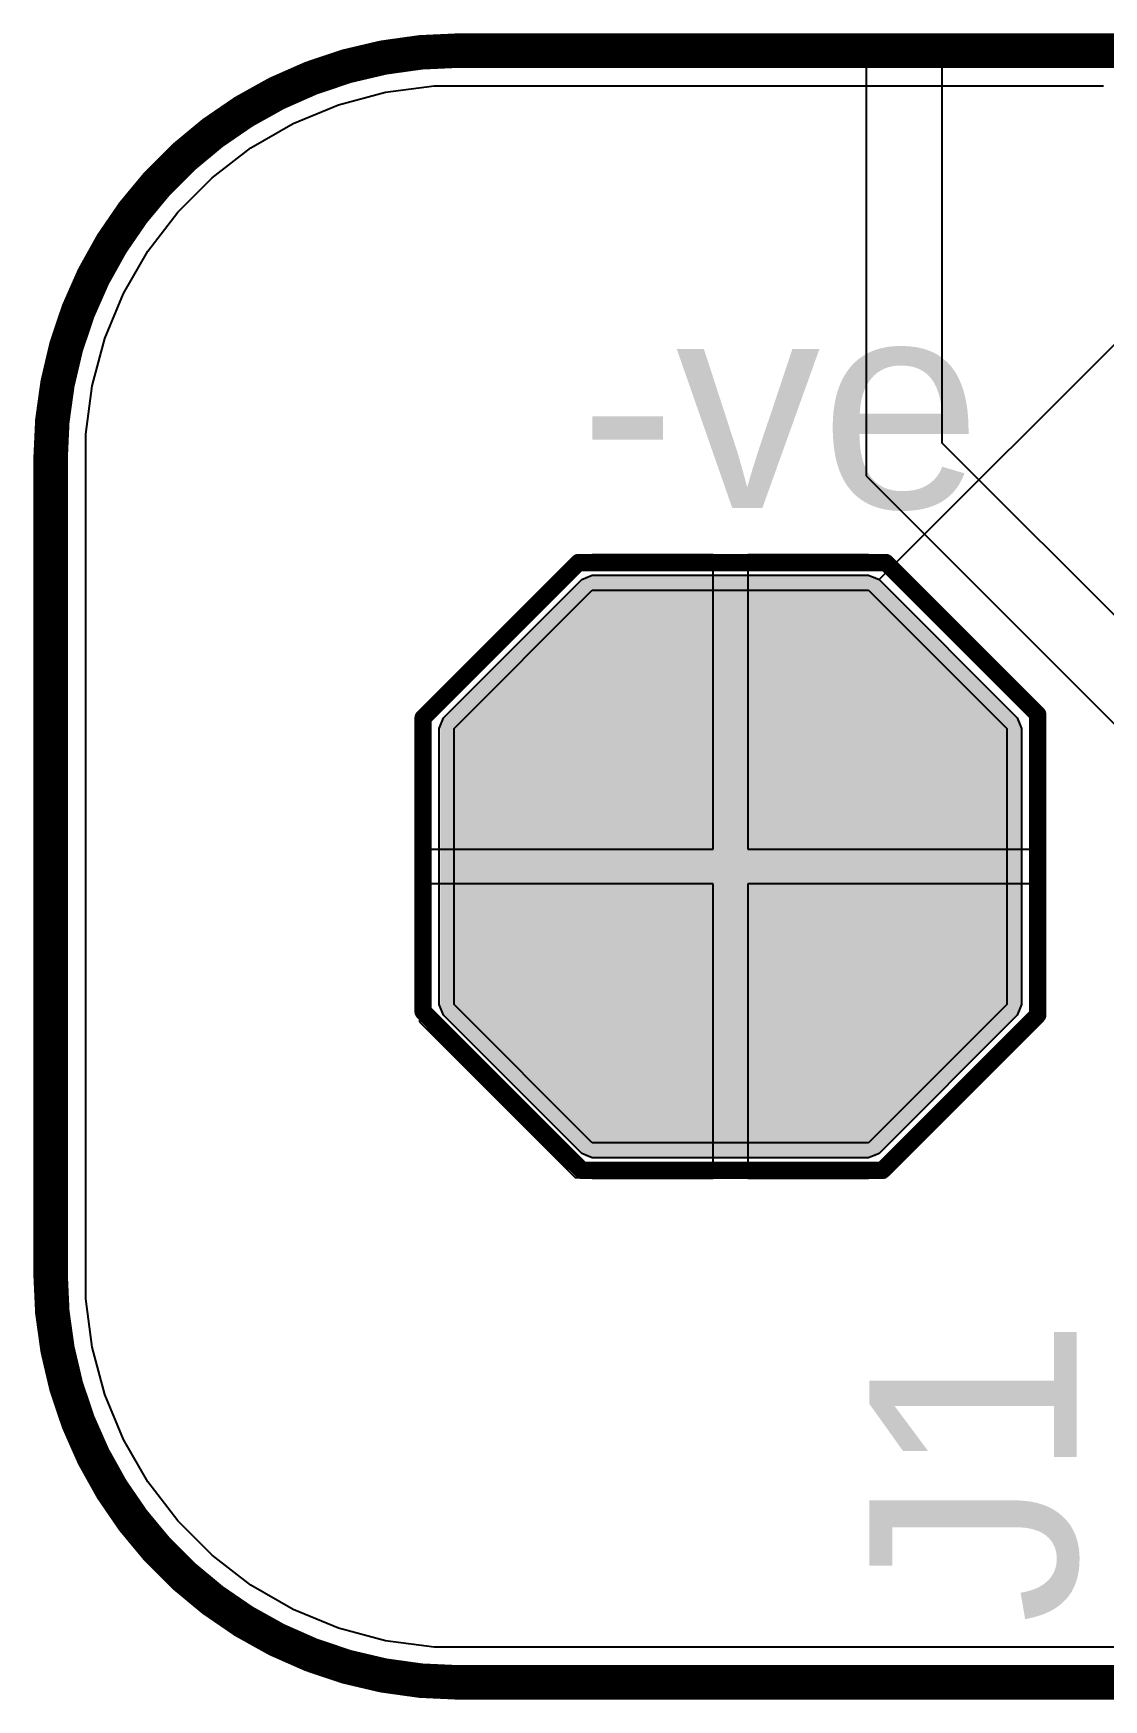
# Model space of a CAD drawing. Header units: millimetres. Extents: x 0 to 212, y -1 to 212.
# Drawn here: x -0.1231 to 0.1868, y -0.005 to 0.4774 of the extents above; entities that cross this region are included whole.
import ezdxf

# ---------------------------------------------------------------- set-up
doc = ezdxf.new("R2010")
doc.units = ezdxf.units.MM
doc.header["$MEASUREMENT"] = 0
for name, color, linetype in [('BottomLayer', 5, 'Continuous'), ('BottomSolder', 6, 'Continuous'), ('Mechanical2', 216, 'Continuous'), ('MultiLayer', 9, 'Continuous'), ('PadHoleLayer', 156, 'Continuous'), ('TopLayer', 1, 'Continuous'), ('TopOverlay', 2, 'Continuous'), ('TopSolder', 216, 'Continuous')]:
    doc.layers.add(name, color=color, linetype=linetype)
doc.styles.add('Arial', font='arial.ttf', dxfattribs={"height": 0.2})

msp = doc.modelspace()

# ---------------------------------------------------------------- texts
at = {"layer": 'TopOverlay', "style": 'Arial'}
msp.add_text('-ve', height=0.06, dxfattribs=at).set_placement((0.035, 0.34))
msp.add_text('J1', height=0.06, rotation=90, dxfattribs=at).set_placement((0.17899, 0.01701))

# ---------------------------------------------------------------- blocks, each defined once
blk = doc.blocks.new('T_______H____1_P___1')
at = {"layer": 'BottomLayer'}
blk.add_hatch(color=5, dxfattribs=at).paths.add_polyline_path([(0.04, 0.08), (-0.04, 0.08), (-0.08, 0.04), (-0.08, -0.04), (-0.04, -0.08), (0.04, -0.08), (0.08, -0.04), (0.08, 0.04)])
at = {"layer": 'BottomSolder'}
blk.add_hatch(color=6, dxfattribs=at).paths.add_polyline_path([(0.042, 0.084), (-0.042, 0.084), (-0.084, 0.042), (-0.084, -0.042), (-0.042, -0.084), (0.042, -0.084), (0.084, -0.042), (0.084, 0.042)])
at = {"layer": 'MultiLayer'}
blk.add_hatch(color=9, dxfattribs=at).paths.add_polyline_path([(0.04, 0.08), (-0.04, 0.08), (-0.08, 0.04), (-0.08, -0.04), (-0.04, -0.08), (0.04, -0.08), (0.08, -0.04), (0.08, 0.04)])
at = {"layer": 'PadHoleLayer'}
h = blk.add_hatch(color=156, dxfattribs=at)
edge = h.paths.add_edge_path()
edge.add_arc((0, 0), 0.06004, 0, 360)
at = {"layer": 'TopLayer'}
blk.add_hatch(color=1, dxfattribs=at).paths.add_polyline_path([(0.04, 0.08), (-0.04, 0.08), (-0.08, 0.04), (-0.08, -0.04), (-0.04, -0.08), (0.04, -0.08), (0.08, -0.04), (0.08, 0.04)])
at = {"layer": 'TopSolder'}
blk.add_hatch(color=216, dxfattribs=at).paths.add_polyline_path([(0.042, 0.084), (-0.042, 0.084), (-0.084, 0.042), (-0.084, -0.042), (-0.042, -0.084), (0.042, -0.084), (0.084, -0.042), (0.084, 0.042)])
at = {"layer": 'BottomLayer'}
for p, q in [((-0.08, 0.04), (-0.04, 0.08)), ((-0.04, 0.08), (0.04, 0.08)), ((0.04, 0.08), (0.08, 0.04)), ((-0.08, -0.04), (-0.08, 0.04)), ((0.08, 0.04), (0.08, -0.04)), ((-0.04, -0.08), (-0.08, -0.04)), ((0.08, -0.04), (0.04, -0.08)), ((0.04, -0.08), (-0.04, -0.08))]:
    blk.add_line(p, q, dxfattribs=at)
at = {"layer": 'BottomSolder'}
for p, q in [((0.04306, 0.08306), (211.55351, 211.36321)), ((-0.08306, 0.04306), (-0.04306, 0.08306)), ((-0.04306, 0.08306), (-0.04, 0.08433)), ((-0.04, 0.08433), (0.04, 0.08433)), ((0.04, 0.08433), (0.04306, 0.08306)), ((0.04306, 0.08306), (0.08306, 0.04306)), ((-0.08433, 0.04), (-0.08306, 0.04306)), ((-0.08433, -0.04), (-0.08433, 0.04)), ((0.08306, 0.04306), (0.08433, 0.04)), ((0.08433, 0.04), (0.08433, -0.04)), ((-0.08306, -0.04306), (-0.08433, -0.04)), ((-0.04306, -0.08306), (-0.08306, -0.04306)), ((0.08306, -0.04306), (0.04306, -0.08306)), ((0.08433, -0.04), (0.08306, -0.04306)), ((-0.04, -0.08433), (-0.04306, -0.08306)), ((0.04, -0.08433), (-0.04, -0.08433)), ((0.04306, -0.08306), (0.04, -0.08433))]:
    blk.add_line(p, q, dxfattribs=at)
at = {"layer": 'TopLayer'}
for p, q in [((-0.08, 0.04), (-0.04, 0.08)), ((-0.04, 0.08), (0.04, 0.08)), ((0.04, 0.08), (0.08, 0.04)), ((-0.08, -0.04), (-0.08, 0.04)), ((0.08, 0.04), (0.08, -0.04)), ((-0.04, -0.08), (-0.08, -0.04)), ((0.08, -0.04), (0.04, -0.08)), ((0.04, -0.08), (-0.04, -0.08))]:
    blk.add_line(p, q, dxfattribs=at)
at = {"layer": 'TopOverlay', "const_width": 0.005}
for points in [[(-0.089, 0.043), (-0.044, 0.088)], [(-0.044, 0.088), (0.045, 0.088)], [(0.045, 0.088), (0.089, 0.044)], [(-0.089, -0.042), (-0.089, 0.043)], [(0.089, -0.043), (0.089, 0.044)], [(-0.089, -0.042), (-0.043, -0.088)], [(0.044, -0.088), (0.089, -0.043)], [(-0.043, -0.088), (0.044, -0.088)]]:
    blk.add_lwpolyline(points, dxfattribs=at)
at = {"layer": 'TopOverlay', "const_width": 0.0025}
for points in [[(-0.04525, 0.088, 1), (-0.04275, 0.088, 1)], [(-0.04525, 0.088, 1), (-0.04275, 0.088, 1)], [(0.04375, 0.088, 1), (0.04625, 0.088, 1)], [(0.04375, 0.088, 1), (0.04625, 0.088, 1)], [(-0.09025, 0.043, 1), (-0.08775, 0.043, 1)], [(-0.09025, 0.043, 1), (-0.08775, 0.043, 1)], [(0.08775, 0.044, 1), (0.09025, 0.044, 1)], [(0.08775, 0.044, 1), (0.09025, 0.044, 1)], [(-0.09025, -0.042, 1), (-0.08775, -0.042, 1)], [(-0.09025, -0.042, 1), (-0.08775, -0.042, 1)], [(0.08775, -0.043, 1), (0.09025, -0.043, 1)], [(0.08775, -0.043, 1), (0.09025, -0.043, 1)], [(-0.04425, -0.088, 1), (-0.04175, -0.088, 1)], [(-0.04425, -0.088, 1), (-0.04175, -0.088, 1)], [(0.04275, -0.088, 1), (0.04525, -0.088, 1)], [(0.04275, -0.088, 1), (0.04525, -0.088, 1)]]:
    blk.add_lwpolyline(points, format="xyb", close=True, dxfattribs=at)
at = {"layer": 'TopSolder'}
for p, q in [((0.04306, 0.08306), (211.55351, 211.36321)), ((-0.08306, 0.04306), (-0.04306, 0.08306)), ((-0.04306, 0.08306), (-0.04, 0.08433)), ((-0.04, 0.08433), (0.04, 0.08433)), ((0.04, 0.08433), (0.04306, 0.08306)), ((0.04306, 0.08306), (0.08306, 0.04306)), ((-0.08433, 0.04), (-0.08306, 0.04306)), ((-0.08433, -0.04), (-0.08433, 0.04)), ((0.08306, 0.04306), (0.08433, 0.04)), ((0.08433, 0.04), (0.08433, -0.04)), ((-0.08306, -0.04306), (-0.08433, -0.04)), ((-0.04306, -0.08306), (-0.08306, -0.04306)), ((0.08306, -0.04306), (0.04306, -0.08306)), ((0.08433, -0.04), (0.08306, -0.04306)), ((-0.04, -0.08433), (-0.04306, -0.08306)), ((0.04, -0.08433), (-0.04, -0.08433)), ((0.04306, -0.08306), (0.04, -0.08433))]:
    blk.add_line(p, q, dxfattribs=at)

# ---------------------------------------------------------------- linework, layer by layer
at = {"layer": 'BottomLayer'}
for p, q in [((0, 0.47244), (0.11447, 0.4735)), ((0.11447, 0.4735), (0.11802, 0.46998)), ((-0.05492, 0.46051), (-0.03626, 0.46824)), ((-0.03626, 0.46824), (-0.01645, 0.47218)), ((-0.01645, 0.47218), (-0.00635, 0.47218)), ((-0.00635, 0.47218), (0, 0.47244)), ((0.11802, 0.46998), (0.11802, 0.34931)), ((0.14002, 0.35883), (0.14002, 0.47244)), ((0.14002, 0.47244), (0.754, 0.47244)), ((-0.07171, 0.44929), (-0.05492, 0.46051)), ((-0.07885, 0.44215), (-0.07171, 0.44929)), ((-0.08785, 0.43315), (-0.07885, 0.44215)), ((-0.07885, 0.44215), (-0.07885, 0.44215)), ((-0.07885, 0.44215), (-0.07885, 0.44215)), ((-0.09515, 0.42425), (-0.08785, 0.43315)), ((-0.10155, 0.41467), (-0.09515, 0.42425)), ((-0.10698, 0.40451), (-0.10155, 0.41467)), ((-0.11139, 0.39387), (-0.10698, 0.40451)), ((-0.11473, 0.38285), (-0.11139, 0.39387)), ((-0.11698, 0.37155), (-0.11473, 0.38285)), ((-0.11811, 0.36009), (-0.11698, 0.37155)), ((-0.11811, 0.35433), (-0.11811, 0.36009)), ((0.23678, 0.26207), (0.14002, 0.35883)), ((-0.11811, 0.34962), (-0.11811, 0.35433)), ((-0.11811, 0.35433), (-0.11811, 0.35433)), ((-0.11811, 0.35433), (-0.11811, 0.35433)), ((-0.11811, 0.11811), (-0.11811, 0.34962)), ((0.11802, 0.34931), (0.22726, 0.24007)), ((0.03374, 0.32622), (-0.01126, 0.28122)), ((0.07374, 0.32622), (0.03374, 0.32622)), ((0.07374, 0.24122), (0.07374, 0.32622)), ((0.12374, 0.32622), (0.08374, 0.32622)), ((0.08374, 0.32622), (0.08374, 0.24122)), ((0.16874, 0.28122), (0.12374, 0.32622)), ((-0.01126, 0.28122), (-0.01126, 0.24122)), ((0.16874, 0.24122), (0.16874, 0.28122)), ((-0.01126, 0.24122), (0.07374, 0.24122)), ((0.08374, 0.24122), (0.16874, 0.24122)), ((0.07374, 0.23122), (-0.01126, 0.23122)), ((-0.01126, 0.23122), (-0.01126, 0.19122)), ((0.07374, 0.14622), (0.07374, 0.23122)), ((0.16874, 0.23122), (0.08374, 0.23122)), ((0.08374, 0.23122), (0.08374, 0.14622)), ((0.16874, 0.19122), (0.16874, 0.23122)), ((-0.01126, 0.19122), (0.03374, 0.14622)), ((0.12374, 0.14622), (0.16874, 0.19122)), ((0.03374, 0.14622), (0.07374, 0.14622)), ((0.08374, 0.14622), (0.12374, 0.14622)), ((-0.11811, 0.11242), (-0.11811, 0.11811)), ((-0.11699, 0.10109), (-0.11811, 0.11242)), ((-0.11477, 0.08992), (-0.11699, 0.10109)), ((-0.11147, 0.07902), (-0.11477, 0.08992)), ((-0.10711, 0.0685), (-0.11147, 0.07902)), ((-0.10174, 0.05846), (-0.10711, 0.0685)), ((-0.09542, 0.049), (-0.10174, 0.05846)), ((-0.0882, 0.04019), (-0.09542, 0.049)), ((-0.08417, 0.03617), (-0.0882, 0.04019)), ((-0.07802, 0.03002), (-0.08417, 0.03617)), ((-0.08417, 0.03617), (-0.08417, 0.03617)), ((-0.07413, 0.02632), (-0.07802, 0.03002)), ((-0.06566, 0.01973), (-0.07413, 0.02632)), ((-0.05659, 0.01399), (-0.06566, 0.01973)), ((-0.047, 0.00918), (-0.05659, 0.01399)), ((-0.03699, 0.00532), (-0.047, 0.00918)), ((-0.02664, 0.00247), (-0.03699, 0.00532)), ((-0.01607, 0.00064), (-0.02664, 0.00247)), ((-0.00536, -0.00014), (-0.01607, 0.00064)), ((0.58326, 0), (0, 0)), ((0, 0), (0, 0)), ((0, 0), (-0.00536, -0.00014))]:
    msp.add_line(p, q, dxfattribs=at)
at = {"layer": 'Mechanical2', "const_width": 0.01}
for points in [[(-0.11811, 0.35433, -0.414214), (0, 0.47244)], [(0, 0, -0.414214), (-0.11811, 0.11811)]]:
    msp.add_lwpolyline(points, format="xyb", dxfattribs=at)
for points in [[(0, 0.47244), (0.748, 0.47244)], [(-0.11811, 0.11811), (-0.11811, 0.35433)], [(0, 0), (0.74804, 0)]]:
    msp.add_lwpolyline(points, dxfattribs=at)
at = {"layer": 'Mechanical2', "const_width": 0.005}
for points in [[(-0.0025, 0.47244, 1), (0.0025, 0.47244, 1)], [(-0.0025, 0.47244, 1), (0.0025, 0.47244, 1)], [(-0.12061, 0.35433, 1), (-0.11561, 0.35433, 1)], [(-0.12061, 0.35433, 1), (-0.11561, 0.35433, 1)], [(-0.12061, 0.11811, 1), (-0.11561, 0.11811, 1)], [(-0.12061, 0.11811, 1), (-0.11561, 0.11811, 1)], [(-0.0025, 0, 1), (0.0025, 0, 1)], [(-0.0025, 0, 1), (0.0025, 0, 1)]]:
    msp.add_lwpolyline(points, format="xyb", close=True, dxfattribs=at)
at = {"layer": 'TopLayer'}
for p, q in [((-0.03476, 0.45674), (-0.0211, 0.4604)), ((-0.0211, 0.4604), (-0.00707, 0.46224)), ((-0.00707, 0.46224), (0.18682, 0.46224)), ((-0.04783, 0.45132), (-0.03476, 0.45674)), ((-0.06008, 0.44425), (-0.04783, 0.45132)), ((-0.07131, 0.43564), (-0.06008, 0.44425)), ((-0.08131, 0.42564), (-0.07131, 0.43564)), ((-0.08992, 0.41441), (-0.08131, 0.42564)), ((-0.09699, 0.40216), (-0.08992, 0.41441)), ((-0.10241, 0.38909), (-0.09699, 0.40216)), ((-0.10607, 0.37543), (-0.10241, 0.38909)), ((-0.10791, 0.3614), (-0.10607, 0.37543)), ((-0.10791, 0.35433), (-0.10791, 0.3614)), ((-0.10791, 0.11811), (-0.10791, 0.35433)), ((0.03153, 0.32343), (-0.00847, 0.28343)), ((0.03484, 0.32564), (0.03153, 0.32343)), ((0.03874, 0.32642), (0.03484, 0.32564)), ((0.07374, 0.32642), (0.03874, 0.32642)), ((0.07374, 0.24122), (0.07374, 0.32642)), ((0.11874, 0.32642), (0.08374, 0.32642)), ((0.08374, 0.32642), (0.08374, 0.24122)), ((0.12264, 0.32564), (0.11874, 0.32642)), ((0.12595, 0.32343), (0.12264, 0.32564)), ((0.16595, 0.28343), (0.12595, 0.32343)), ((-0.01068, 0.28012), (-0.01146, 0.27622)), ((-0.00847, 0.28343), (-0.01068, 0.28012)), ((0.16816, 0.28012), (0.16595, 0.28343)), ((0.16894, 0.27622), (0.16816, 0.28012)), ((-0.01146, 0.27622), (-0.01146, 0.24122)), ((0.16894, 0.24122), (0.16894, 0.27622)), ((-0.01146, 0.24122), (0.07374, 0.24122)), ((0.08374, 0.24122), (0.16894, 0.24122)), ((0.07374, 0.23122), (-0.01146, 0.23122)), ((-0.01146, 0.23122), (-0.01146, 0.19622)), ((0.07374, 0.14602), (0.07374, 0.23122)), ((0.16894, 0.23122), (0.08374, 0.23122)), ((0.08374, 0.23122), (0.08374, 0.14602)), ((0.16894, 0.19622), (0.16894, 0.23122)), ((-0.01146, 0.19622), (-0.01068, 0.19232)), ((0.16816, 0.19232), (0.16894, 0.19622)), ((-0.01068, 0.19232), (-0.00847, 0.18901)), ((-0.00847, 0.18901), (0.03153, 0.14901)), ((0.12595, 0.14901), (0.16595, 0.18901)), ((0.16595, 0.18901), (0.16816, 0.19232)), ((0.03153, 0.14901), (0.03484, 0.1468)), ((0.03484, 0.1468), (0.03874, 0.14602)), ((0.03874, 0.14602), (0.07374, 0.14602)), ((0.08374, 0.14602), (0.11874, 0.14602)), ((0.11874, 0.14602), (0.12264, 0.1468)), ((0.12264, 0.1468), (0.12595, 0.14901)), ((-0.10791, 0.11104), (-0.10791, 0.11811)), ((-0.10607, 0.09701), (-0.10791, 0.11104)), ((-0.10241, 0.08335), (-0.10607, 0.09701)), ((-0.09699, 0.07028), (-0.10241, 0.08335)), ((-0.08992, 0.05803), (-0.09699, 0.07028)), ((-0.08131, 0.0468), (-0.08992, 0.05803)), ((-0.07131, 0.0368), (-0.08131, 0.0468)), ((-0.06008, 0.02819), (-0.07131, 0.0368)), ((-0.04783, 0.02112), (-0.06008, 0.02819)), ((-0.03476, 0.0157), (-0.04783, 0.02112)), ((-0.0211, 0.01204), (-0.03476, 0.0157)), ((-0.00707, 0.0102), (-0.0211, 0.01204)), ((0.75511, 0.0102), (-0.00707, 0.0102))]:
    msp.add_line(p, q, dxfattribs=at)

# ---------------------------------------------------------------- block references
msp.add_blockref('T_______H____1_P___1', (0.07874, 0.23622))

msp.set_redraw_order([(e.dxf.handle, doc.entitydb.next_handle()) for e in msp.query("TEXT MTEXT ATTDEF DIMENSION ARC_DIMENSION")])  # texts and dimensions are drawn at this point

doc.saveas('drawing.dxf')
